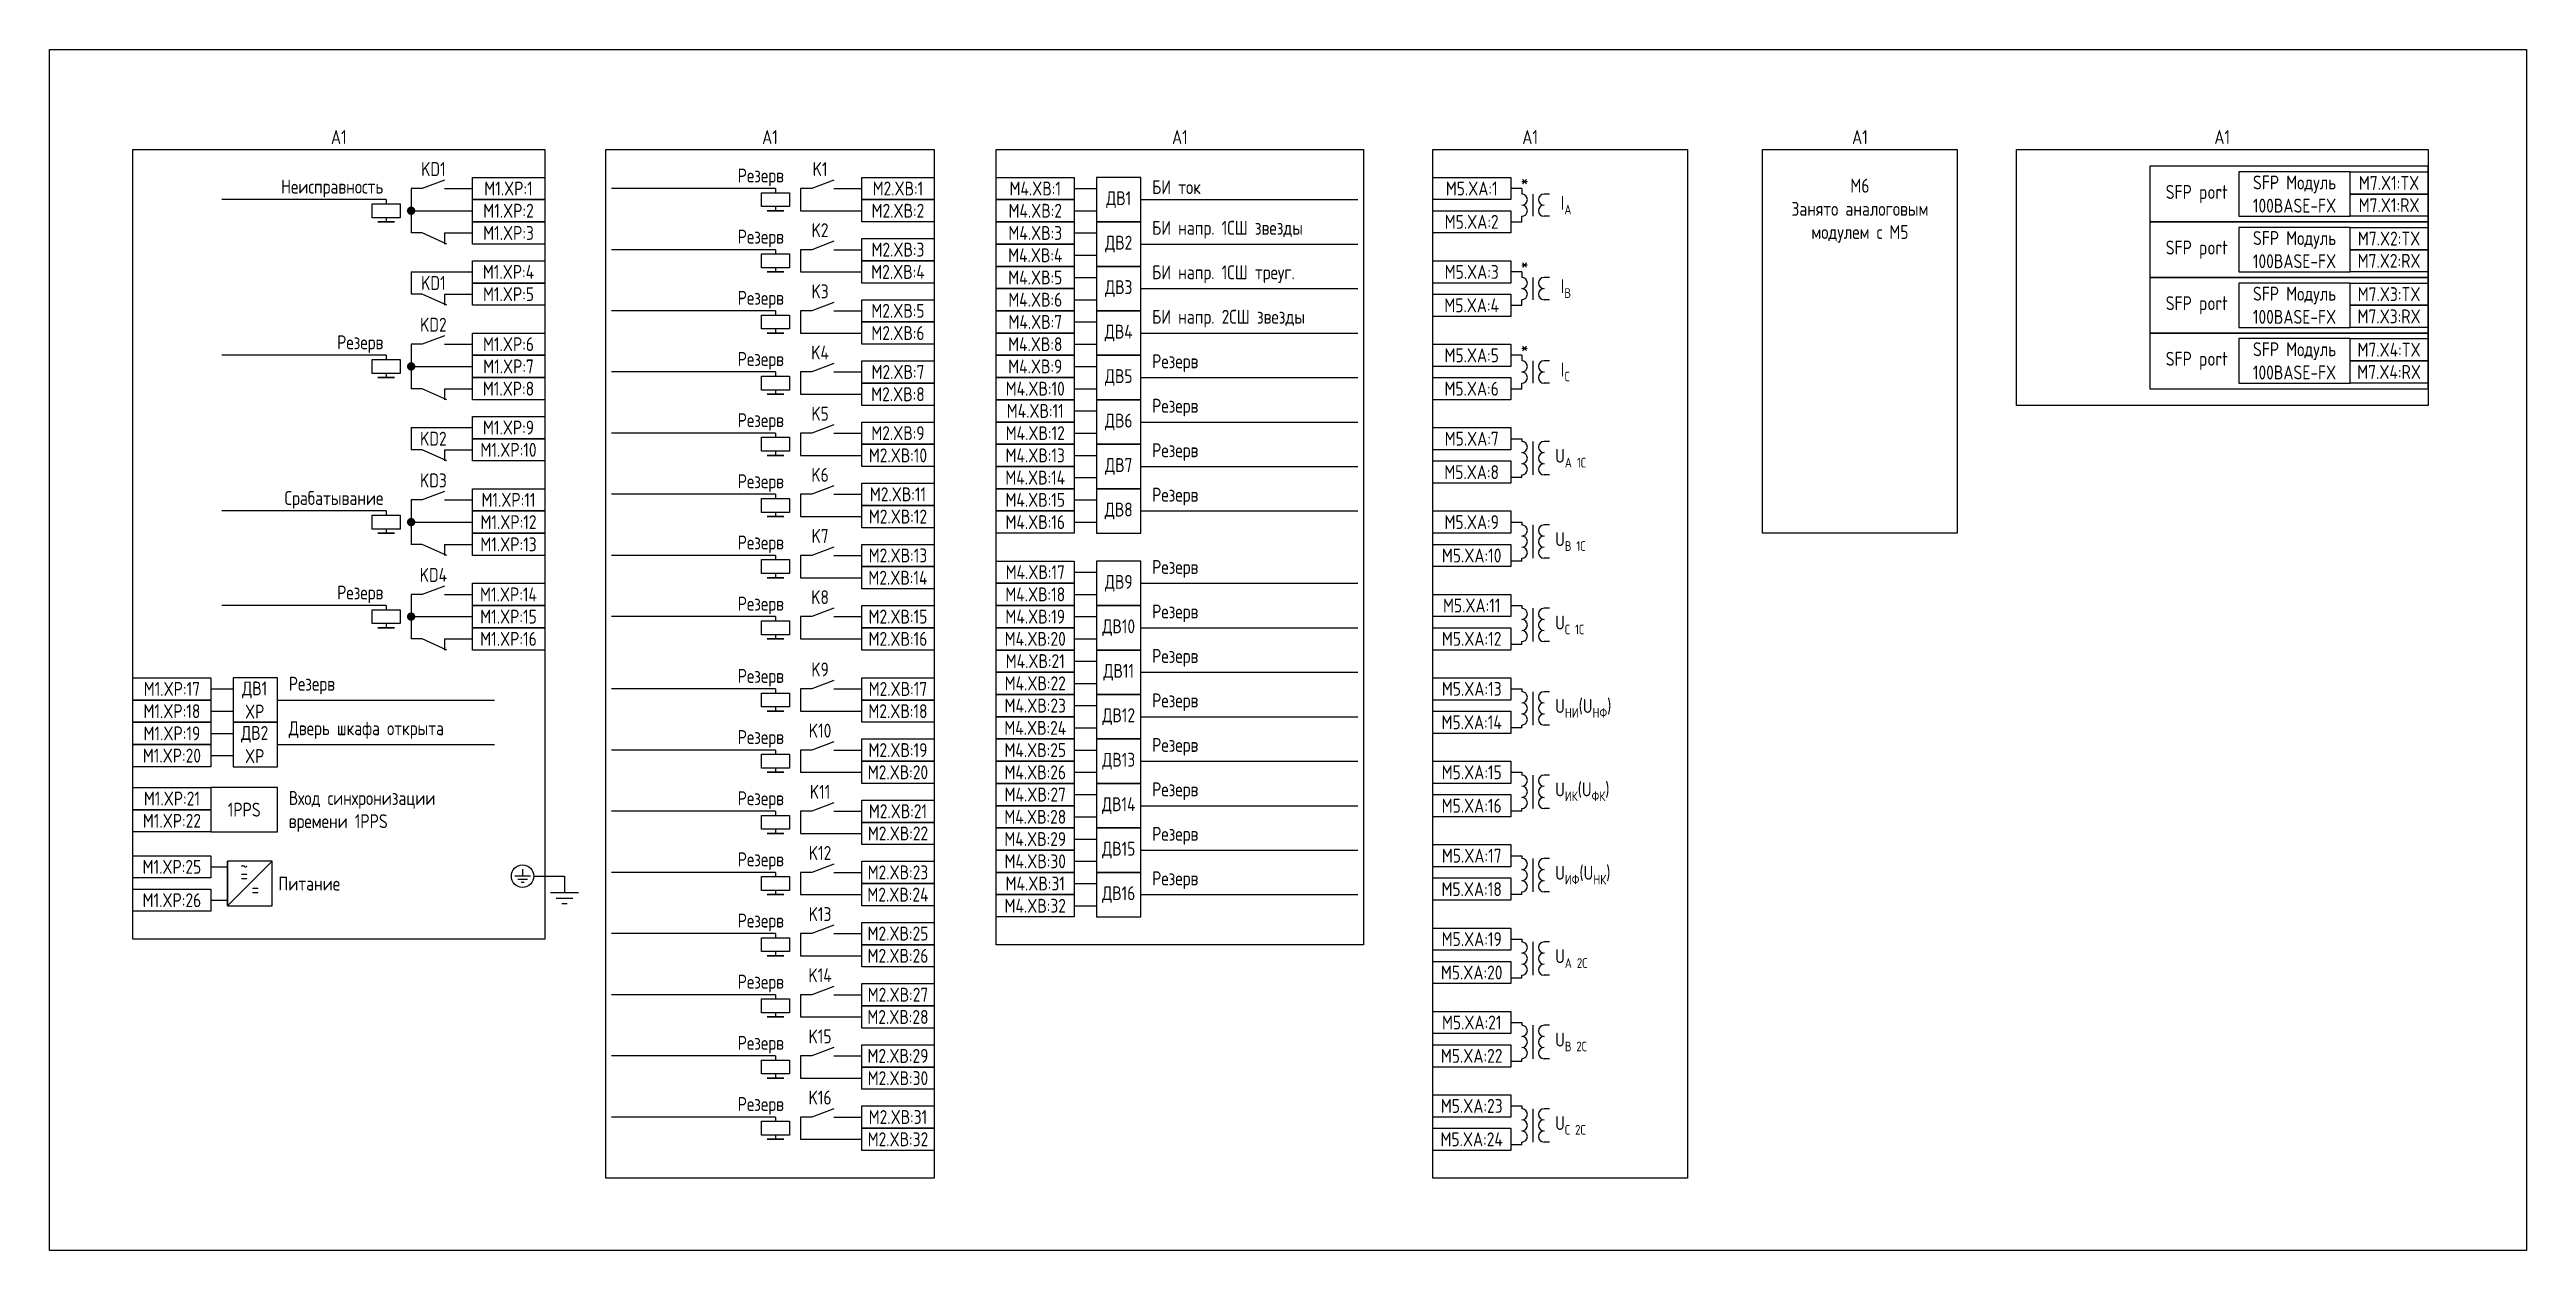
# Model space of a CAD drawing. Header units: millimetres. Extents: x -774 to 2891, y -90 to 618.
# Drawn here: x 127 to 572.2, y 317 to 533 of the extents above; entities that cross this region are included whole.
import ezdxf

# ---------------------------------------------------------------- set-up
doc = ezdxf.new("R2010")
doc.units = ezdxf.units.MM
doc.styles.add('Gost_type_A', font='GOST_A.TTF')

msp = doc.modelspace()

# ---------------------------------------------------------------- texts
at = {"char_height": 2.5, "style": 'Gost_type_A'}
for s, insert, width, attachment_point, line_spacing_factor in [('A1', (179, 516), 74.0002, 8, 0.9), ('A1', (256.5, 516), 59, 8, 0.9), ('A1', (330.18, 516), 66, 8, 0.9), ('A1', (393.13, 516), 35, 8, 0.9), ('A1', (452.41, 516), 35, 8, 0.9), ('A1', (517.52, 516), 74.0002, 8, 0.9), ('Неисправность', (187, 508), 37, 6, 0.8), ('Резерв', (187, 480), 37, 6, 0.8), ('Срабатывание', (187, 452), 37, 6, 0.8), ('Резерв', (187, 435), 37, 6, 0.8)]:
    msp.add_mtext(s, dxfattribs=dict(at, insert=insert, width=width, attachment_point=attachment_point, line_spacing_factor=line_spacing_factor))
for s, insert, width, attachment_point in [('KD1', (196, 511.5), 8, 5), ('K1', (265.5, 511.5), 5, 5), ('M1.XP:1', (209.5, 508), 13, 5), ('Резерв', (259, 510), 31.0015, 6), ('M2.XВ:1', (279.5, 508), 13, 5), ('M4.XВ:1', (304.18, 508), 14, 5), ('БИ ток', (325.18, 507), 27.8465, 7), ('M5.XA:1', (382.63, 508), 14, 5), ('*', (392.13, 509.5), 3, 5), ('M6\\PЗанято аналоговым модулем с М5', (452.41, 504), 35, 5), ('SFP port', (518.53, 507), 20, 6), ('SFP Mодуль 100BASE-FX', (530.52, 507), 19.9998, 5), ('M7.X1:TX', (547.52, 509), 14, 5), ('M1.XP:2', (209.5, 504), 13, 5), ('M2.XВ:2', (279.5, 504), 13, 5), ('M4.XВ:2', (304.18, 504), 14, 5), ('ДВ1', (319.18, 506), 7.9998, 5), ('M5.XA:2', (382.62, 502), 14.018, 5), ('\\A1;I{\\H0.7x;\\S^ A;}', (398.63, 505), 8, 4), ('M7.X1:RX', (547.52, 505), 14, 5), ('M1.XP:3', (209.5, 500), 13, 5), ('Резерв', (259, 499), 31.0015, 6), ('K2', (265.5, 500.5), 5, 5), ('M4.XВ:3', (304.18, 500), 14, 5), ('ДВ2', (319.18, 498), 7.9998, 5), ('БИ напр. 1СШ звезды', (325.18, 499), 27.8465, 7), ('SFP port', (518.53, 497), 20, 6), ('SFP Mодуль 100BASE-FX', (530.52, 497), 19.9998, 5), ('M7.X2:TX', (547.52, 499), 14, 5), ('M1.XP:4', (209.5, 493), 13, 5), ('M2.XВ:4', (279.5, 493), 13, 5), ('M2.XВ:3', (279.5, 497), 13, 5), ('M4.XВ:4', (304.18, 496), 14, 5), ('БИ напр. 1СШ треуг.', (325.18, 491), 31.722, 7), ('M5.XA:3', (382.63, 493), 14, 5), ('*', (392.13, 494.5), 3, 5), ('M7.X2:RX', (547.52, 495), 14, 5), ('KD1', (196, 491), 8, 5), ('M1.XP:5', (209.5, 489), 13, 5), ('K3', (265.5, 489.5), 5, 5), ('M4.XВ:5', (304.18, 492), 14, 5), ('ДВ3', (319.18, 490), 7.9998, 5), ('\\A1;I{\\H0.7x;\\S^ В ;}', (398.63, 490), 8, 4), ('SFP Mодуль 100BASE-FX', (530.52, 487), 19.9998, 5), ('M7.X3:TX', (547.52, 489), 14, 5), ('Резерв', (259, 488), 31.0015, 6), ('M2.XВ:5', (279.5, 486), 13, 5), ('M4.XВ:6', (304.18, 488), 14, 5), ('БИ напр. 2СШ звезды', (325.18, 483), 35.3442, 7), ('M5.XA:4', (382.62, 486.99), 14.018, 5), ('SFP port', (518.53, 487), 20, 6), ('M7.X3:RX', (547.52, 485), 14, 5), ('KD2', (196, 483.5), 8, 5), ('M1.XP:6', (209.5, 480), 13, 5), ('M2.XВ:6', (279.5, 482), 13, 5), ('M4.XВ:8', (304.18, 480), 14, 5), ('M4.XВ:7', (304.18, 484), 14, 5), ('ДВ4', (319.18, 482), 7.9998, 5), ('M1.XP:7', (209.5, 476), 13, 5), ('Резерв', (259, 477), 31.0015, 6), ('K4', (265.5, 478.5), 5, 5), ('M4.XВ:9', (304.18, 476), 14, 5), ('Резерв', (325.18, 475), 33.6483, 7), ('M5.XA:5', (382.63, 478), 14, 5), ('*', (392.13, 479.5), 3, 5), ('\\A1;I{\\H0.7x;\\S^ C ;}', (398.63, 475), 8, 4), ('SFP port', (518.53, 477), 20, 6), ('SFP Mодуль 100BASE-FX', (530.52, 477), 19.9998, 5), ('M7.X4:TX', (547.52, 479), 14, 5), ('M1.XP:8', (209.5, 472), 13, 5), ('M2.XВ:8', (279.5, 471), 13, 5), ('M2.XВ:7', (279.5, 475), 13, 5), ('M4.XВ:10', (304.18, 472), 14, 5), ('ДВ5', (319.18, 474), 7.9998, 5), ('M5.XA:6', (382.62, 471.99), 14.018, 5), ('M7.X4:RX', (547.52, 475), 14, 5), ('Резерв', (259, 466), 31.0015, 6), ('K5', (265.5, 467.5), 5, 5), ('M4.XВ:11', (304.18, 468), 14, 5), ('ДВ6', (319.18, 466), 7.9998, 5), ('Резерв', (325.18, 467), 35.3442, 7), ('KD2', (196, 463), 8, 5), ('M1.XP:9', (209.5, 465), 13, 5), ('M2.XВ:9', (279.5, 464), 13, 5), ('M4.XВ:12', (304.18, 464), 14, 5), ('M5.XA:7', (382.63, 463), 14, 5), ('M1.XP:10', (209.5, 461), 13, 5), ('M2.XВ:10', (279.5, 460), 13, 5), ('M4.XВ:13', (304.18, 460), 14, 5), ('ДВ7', (319.18, 458), 7.9998, 5), ('Резерв', (325.18, 459), 33.6483, 7), ('\\A1;U{\\H0.7x;\\S^ А 1С;}', (397.63, 459.5), 12, 4), ('KD3', (196, 455.5), 8, 5), ('Резерв', (259, 455), 31.0015, 6), ('K6', (265.5, 456.5), 5, 5), ('M2.XВ:11', (279.5, 453), 13, 5), ('M4.XВ:14', (304.18, 456), 14, 5), ('Резерв', (325.18, 451), 29.1657, 7), ('M5.XA:8', (382.62, 456.99), 14.018, 5), ('M1.XP:11', (209.5, 452), 13, 5), ('M2.XВ:12', (279.5, 449), 13, 5), ('M4.XВ:15', (304.18, 452), 14, 5), ('ДВ8', (319.18, 450), 7.9998, 5), ('M1.XP:13', (209.5, 444), 13, 5), ('M1.XP:12', (209.5, 448), 13, 5), ('Резерв', (259, 444), 31.0015, 6), ('K7', (265.5, 445.5), 5, 5), ('M4.XВ:16', (304.18, 448), 14, 5), ('M5.XA:9', (382.63, 448), 14, 5), ('\\A1;U{\\H0.7x;\\S^ В 1С;}', (397.63, 444.5), 12, 4), ('M2.XВ:13', (279.5, 442), 13, 5), ('Резерв', (325.18, 438), 27.8465, 7), ('M5.XA:10', (382.62, 441.99), 14.018, 5), ('KD4', (196, 438.5), 8, 5), ('M2.XВ:14', (279.5, 438), 13, 5), ('M4.XВ:17', (304.18, 439), 14, 5), ('ДВ9', (319.18, 437), 7.9998, 5), ('M1.XP:14', (209.5, 435), 13, 5), ('M1.XP:15', (209.5, 431), 13, 5), ('Резерв', (259, 433), 31.0015, 6), ('K8', (265.5, 434.5), 5, 5), ('M2.XВ:15', (279.5, 431), 13, 5), ('M4.XВ:18', (304.18, 435), 14, 5), ('M4.XВ:19', (304.18, 431), 14, 5), ('Резерв', (325.18, 430), 27.8465, 7), ('M5.XA:11', (382.63, 433), 14, 5), ('M1.XP:16', (209.5, 427), 13, 5), ('M2.XВ:16', (279.5, 427), 13, 5), ('M4.XВ:20', (304.18, 427), 14, 5), ('ДВ10', (319.18, 429), 7.9998, 5), ('M5.XA:12', (382.62, 427), 14.018, 5), ('\\A1;U{\\H0.7x;\\S^ С 1С;}', (397.63, 429.5), 12, 4), ('M4.XВ:21', (304.18, 423), 14, 5), ('Резерв', (325.18, 422), 27.8465, 7), ('M1.XP:17', (149, 418), 14, 5), ('ДВ1 XP', (163.88, 416), 7.7588, 5), ('Резерв', (170, 417), 37, 7), ('Резерв', (259, 420), 31.0015, 6), ('K9', (265.5, 421.5), 5, 5), ('M2.XВ:17', (279.5, 418), 13, 5), ('M4.XВ:22', (304.18, 419), 14, 5), ('ДВ11', (319.18, 421), 7.9998, 5), ('M5.XA:13', (382.63, 418.01), 14, 5), ('M1.XP:18', (149, 414), 14, 5), ('M2.XВ:18', (279.5, 414), 13, 5), ('M4.XВ:23', (304.18, 415), 14, 5), ('ДВ12', (319.18, 413), 7.9998, 5), ('Резерв', (325.18, 414), 27.8465, 7), ('\\A1;U{\\H0.7x;\\S^ НИ;}(U{\\H0.7x;\\S^ НФ;})', (397.63, 414.5), 12, 4), ('M1.XP:19', (149, 410), 14, 5), ('ДВ2 XP', (163.88, 408), 7.7588, 5), ('Дверь шкафа открыта', (170, 409), 37, 7), ('Резерв', (259, 409), 31.0015, 6), ('K10', (265.5, 410.5), 5, 5), ('M4.XВ:24', (304.18, 411), 14, 5), ('M5.XA:14', (382.62, 412), 14.018, 5), ('M1.XP:20', (149, 406), 14, 5), ('M2.XВ:19', (279.5, 407), 13, 5), ('M4.XВ:25', (304.18, 407), 14, 5), ('ДВ13', (319.18, 405), 7.9998, 5), ('Резерв', (325.18, 406), 27.8465, 7), ('K11', (265.5, 399.5), 5, 5), ('M2.XВ:20', (279.5, 403), 13, 5), ('M4.XВ:26', (304.18, 403), 14, 5), ('Резерв', (325.18, 398), 27.8465, 7), ('M5.XA:15', (382.63, 403), 14, 5), ('\\A1;U{\\H0.7x;\\S^ ИК;\\H1.42857x;(U\\H0.7x;\\S^ ФК;\\H1.42857x;)}', (397.63, 399.5), 12, 4), ('M1.XP:21', (149, 398.28), 14, 5), ('1PPS', (162, 396.28), 12, 5), ('Вход синхронизации\\Pвремени 1PPS', (170, 392.28), 35.9749, 7), ('Резерв', (259, 398), 31.0015, 6), ('M2.XВ:21', (279.5, 396), 13, 5), ('M4.XВ:28', (304.18, 395), 14, 5), ('M4.XВ:27', (304.18, 399), 14, 5), ('ДВ14', (319.18, 397), 7.9998, 5), ('M5.XA:16', (382.62, 396.99), 14.018, 5), ('M1.XP:22', (149, 394.28), 14, 5), ('M2.XВ:22', (279.5, 392), 13, 5), ('M4.XВ:29', (304.18, 391), 14, 5), ('Резерв', (325.18, 390), 27.8465, 7), ('Резерв', (259, 387), 31.0015, 6), ('K12', (265.5, 388.5), 5, 5), ('M4.XВ:30', (304.18, 387), 14, 5), ('ДВ15', (319.18, 389), 7.9998, 5), ('M5.XA:17', (382.63, 388), 14, 5), ('M1.XP:25', (149, 386), 13.9956, 5), ('~', (162, 386.03), 2.7, 5), ('=', (162, 384.53), 6, 5), ('Питание', (173.68, 382.99), 11.3452, 5), ('M2.XВ:23', (279.5, 385), 13, 5), ('M4.XВ:31', (304.18, 383), 14, 5), ('Резерв', (325.18, 382), 27.8465, 7), ('M5.XA:18', (382.62, 381.99), 14.018, 5), ('\\A1;U{\\H0.7x;\\S^ ИФ;\\H1.42857x;(U\\H0.7x;\\S^ НК;\\H1.42857x;)}', (397.63, 384.5), 12, 4), ('M1.XP:26', (149, 380), 13.9956, 5), ('=', (164, 382), 6, 5), ('K13', (265.5, 377.5), 5, 5), ('M2.XВ:24', (279.5, 381), 13, 5), ('M4.XВ:32', (304.18, 379), 14, 5), ('ДВ16', (319.18, 381), 7.9998, 5), ('Резерв', (259, 376), 31.0015, 6), ('M2.XВ:25', (279.5, 374), 13, 5), ('M5.XA:19', (382.63, 373), 14, 5), ('M2.XВ:26', (279.5, 370), 13, 5), ('\\A1;U{\\H0.7x;\\S^ А 2С;}', (397.63, 369.5), 12, 4), ('Резерв', (259, 365), 31.0015, 6), ('K14', (265.5, 366.5), 5, 5), ('M5.XA:20', (382.62, 366.99), 14.018, 5), ('M2.XВ:27', (279.5, 363), 13, 5), ('K15', (265.5, 355.5), 5, 5), ('M2.XВ:28', (279.5, 359), 13, 5), ('M5.XA:21', (382.63, 358), 14, 5), ('\\A1;U{\\H0.7x;\\S^ В 2С;}', (397.63, 354.5), 12.1173, 4), ('Резерв', (259, 354), 31.0015, 6), ('M2.XВ:29', (279.5, 352), 13, 5), ('M5.XA:22', (382.62, 352), 14.018, 5), ('M2.XВ:30', (279.5, 348), 13, 5), ('Резерв', (259, 343), 31.0015, 6), ('K16', (265.5, 344.5), 5, 5), ('M5.XA:23', (382.63, 343), 14, 5), ('M2.XВ:31', (279.5, 341), 13, 5), ('\\A1;U{\\H0.7x;\\S^ С 2С;}', (397.63, 339.5), 12, 4), ('M2.XВ:32', (279.5, 337), 13, 5), ('M5.XA:24', (382.62, 336.99), 14.018, 5)]:
    msp.add_mtext(s, dxfattribs=dict(at, insert=insert, width=width, attachment_point=attachment_point))

# ---------------------------------------------------------------- blocks, each defined once
blk = doc.blocks.new('POINT')
at = {"const_width": 0.75}
blk.add_lwpolyline([(-0.375, 0, 1), (0.375, 0, 1)], format="xyb", close=True, dxfattribs=at)

# ---------------------------------------------------------------- linework, layer by layer
at = {"ltscale": 1.08}
for p, q in [((194, 508), (192, 508)), ((192, 508), (192, 500)), ((198, 508), (203, 508)), ((264, 508), (262, 508)), ((262, 508), (262, 504)), ((268, 508), (273, 508)), ((192, 504), (203, 504)), ((262, 504), (273, 504)), ((194, 500), (192, 500)), ((198, 500), (203, 500)), ((264, 497), (262, 497)), ((262, 497), (262, 493)), ((268, 497), (273, 497)), ((192, 493), (203, 493)), ((262, 493), (273, 493)), ((194, 489), (192, 489)), ((198, 489), (203, 489)), ((264, 486), (262, 486)), ((262, 486), (262, 482)), ((268, 486), (273, 486)), ((262, 482), (273, 482)), ((194, 480), (192, 480)), ((192, 480), (192, 472)), ((198, 480), (203, 480)), ((192, 476), (203, 476)), ((194, 472), (192, 472)), ((198, 472), (203, 472)), ((264, 475), (262, 475)), ((262, 475), (262, 471)), ((268, 475), (273, 475)), ((262, 471), (273, 471)), ((192, 465), (203, 465)), ((264, 464), (262, 464)), ((262, 464), (262, 460)), ((268, 464), (273, 464)), ((194, 461), (192, 461)), ((198, 461), (203, 461)), ((262, 460), (273, 460)), ((194, 452), (192, 452)), ((192, 452), (192, 444)), ((198, 452), (203, 452)), ((264, 453), (262, 453)), ((262, 453), (262, 449)), ((268, 453), (273, 453)), ((192, 448), (203, 448)), ((262, 449), (273, 449)), ((194, 444), (192, 444)), ((198, 444), (203, 444)), ((264, 442), (262, 442)), ((262, 442), (262, 438)), ((268, 442), (273, 442)), ((262, 438), (273, 438)), ((194, 435), (192, 435)), ((192, 435), (192, 427)), ((198, 435), (203, 435)), ((192, 431), (203, 431)), ((264, 431), (262, 431)), ((262, 431), (262, 427)), ((268, 431), (273, 431)), ((194, 427), (192, 427)), ((198, 427), (203, 427)), ((262, 427), (273, 427)), ((264, 418), (262, 418)), ((262, 418), (262, 414)), ((268, 418), (273, 418)), ((262, 414), (273, 414)), ((264, 407), (262, 407)), ((262, 407), (262, 403)), ((268, 407), (273, 407)), ((262, 403), (273, 403)), ((264, 396), (262, 396)), ((262, 396), (262, 392)), ((262, 392), (273, 392)), ((268, 396), (273, 396)), ((264, 385), (262, 385)), ((262, 385), (262, 381)), ((268, 385), (273, 385)), ((262, 381), (273, 381)), ((264, 374), (262, 374)), ((262, 374), (262, 370)), ((268, 374), (273, 374)), ((262, 370), (273, 370)), ((264, 363), (262, 363)), ((262, 363), (262, 359)), ((268, 363), (273, 363)), ((262, 359), (273, 359)), ((264, 352), (262, 352)), ((262, 352), (262, 348)), ((268, 352), (273, 352)), ((262, 348), (273, 348)), ((264, 341), (262, 341)), ((262, 341), (262, 337)), ((268, 341), (273, 341)), ((262, 337), (273, 337))]:
    msp.add_line(p, q, dxfattribs=at)
at = {"ltscale": 4.32}
for p, q in [((198, 509.5), (194, 508)), ((268, 509.5), (264, 508)), ((198.4, 498), (194, 500)), ((268, 498.5), (264, 497)), ((198.4, 487), (194, 489)), ((268, 487.5), (264, 486)), ((198, 481.5), (194, 480)), ((268, 476.5), (264, 475)), ((198.4, 470), (194, 472)), ((268, 465.5), (264, 464)), ((198.4, 459), (194, 461)), ((268, 454.5), (264, 453)), ((198, 453.5), (194, 452)), ((198.4, 442), (194, 444)), ((268, 443.5), (264, 442)), ((198, 436.5), (194, 435)), ((268, 432.5), (264, 431)), ((198.4, 425), (194, 427)), ((268, 419.5), (264, 418)), ((268, 408.5), (264, 407)), ((268, 397.5), (264, 396)), ((213.46, 384.32), (210.61, 384.32)), ((212.89, 383.75), (211.18, 383.75)), ((212.32, 383.18), (211.75, 383.18)), ((212.03, 385.6), (212.03, 384.32)), ((219.57, 384.32), (219.57, 381.32)), ((268, 386.5), (264, 385)), ((222.07, 381.32), (217.07, 381.32)), ((221.07, 380.32), (218.07, 380.32)), ((220.07, 379.32), (219.07, 379.32)), ((268, 375.5), (264, 374)), ((268, 364.5), (264, 363)), ((268, 353.5), (264, 352)), ((268, 342.5), (264, 341))]:
    msp.add_line(p, q, dxfattribs=at)
for p, q in [((257.5, 508), (228, 508)), ((257.5, 508), (257.5, 507.25)), ((311.18, 508), (315.18, 508)), ((391.63, 508), (389.63, 508)), ((187.5, 506), (158, 506)), ((187.5, 506), (187.5, 505.25)), ((257.5, 504.75), (257.5, 504)), ((311.18, 504), (315.18, 504)), ((323.18, 506), (362.18, 506)), ((187.5, 502.75), (187.5, 502)), ((198, 500), (198, 498)), ((311.18, 500), (315.18, 500)), ((389.63, 502), (391.63, 502)), ((257.5, 497), (228, 497)), ((257.5, 497), (257.5, 496.25)), ((311.18, 496), (315.18, 496)), ((323.18, 498), (362.18, 498)), ((192, 493), (192, 489)), ((257.5, 493.75), (257.5, 493)), ((311.18, 492), (315.18, 492)), ((323.18, 490), (362.18, 490)), ((391.63, 493), (389.63, 493)), ((198, 489), (198, 487)), ((257.5, 486), (228, 486)), ((257.5, 486), (257.5, 485.25)), ((311.18, 488), (315.18, 488)), ((389.63, 487), (391.63, 487)), ((257.5, 482.75), (257.5, 482)), ((311.18, 484), (315.18, 484)), ((323.18, 482), (362.18, 482)), ((187.5, 478), (158, 478)), ((187.5, 478), (187.5, 477.25)), ((311.18, 480), (315.18, 480)), ((391.63, 478), (389.63, 478)), ((187.5, 474.75), (187.5, 474)), ((198, 472), (198, 470)), ((257.5, 475), (228, 475)), ((257.5, 475), (257.5, 474.25)), ((311.18, 476), (315.18, 476)), ((311.18, 472), (315.18, 472)), ((323.18, 474), (362.18, 474)), ((389.63, 472), (391.63, 472)), ((257.5, 471.75), (257.5, 471)), ((311.18, 468), (315.18, 468)), ((192, 465), (192, 461)), ((257.5, 464), (228, 464)), ((257.5, 464), (257.5, 463.25)), ((311.18, 464), (315.18, 464)), ((323.18, 466), (362.18, 466)), ((198, 461), (198, 459)), ((257.5, 460.75), (257.5, 460)), ((311.18, 460), (315.18, 460)), ((311.18, 456), (315.18, 456)), ((323.18, 458), (362.18, 458)), ((187.5, 450), (158, 450)), ((187.5, 450), (187.5, 449.25)), ((257.5, 453), (228, 453)), ((257.5, 453), (257.5, 452.25)), ((257.5, 449.75), (257.5, 449)), ((311.18, 452), (315.18, 452)), ((323.18, 450), (362.18, 450)), ((187.5, 446.75), (187.5, 446)), ((311.18, 448), (315.18, 448)), ((198, 444), (198, 442)), ((257.5, 442), (228, 442)), ((257.5, 442), (257.5, 441.25)), ((257.5, 438.75), (257.5, 438)), ((311.18, 439), (315.18, 439)), ((323.18, 437), (362.18, 437)), ((187.5, 433), (158, 433)), ((187.5, 433), (187.5, 432.25)), ((311.18, 435), (315.18, 435)), ((187.5, 429.75), (187.5, 429)), ((257.5, 431), (228, 431)), ((257.5, 431), (257.5, 430.25)), ((257.5, 427.75), (257.5, 427)), ((311.18, 431), (315.18, 431)), ((323.18, 429), (362.18, 429)), ((198, 427), (198, 425)), ((311.18, 427), (315.18, 427)), ((311.18, 423), (315.18, 423)), ((311.18, 419), (315.18, 419)), ((323.18, 421), (362.18, 421)), ((156, 418), (160, 418)), ((168, 416), (207, 416)), ((257.5, 418), (228, 418)), ((257.5, 418), (257.5, 417.25)), ((257.5, 414.75), (257.5, 414)), ((311.18, 415), (315.18, 415)), ((156, 414), (160, 414)), ((156, 410), (160, 410)), ((311.18, 411), (315.18, 411)), ((323.18, 413), (362.18, 413)), ((156, 406), (160, 406)), ((168, 408), (207, 408)), ((257.5, 407), (228, 407)), ((257.5, 407), (257.5, 406.25)), ((311.18, 407), (315.18, 407)), ((257.5, 403.75), (257.5, 403)), ((311.18, 403), (315.18, 403)), ((323.18, 405), (362.18, 405)), ((311.18, 399), (315.18, 399)), ((323.18, 397), (362.18, 397)), ((257.5, 396), (228, 396)), ((257.5, 396), (257.5, 395.25)), ((257.5, 392.75), (257.5, 392)), ((311.18, 395), (315.18, 395)), ((311.18, 391), (315.18, 391)), ((323.18, 389), (362.18, 389)), ((159, 379), (159, 387)), ((159, 379), (167, 387)), ((214.05, 384.32), (219.57, 384.32)), ((257.5, 385), (228, 385)), ((257.5, 385), (257.5, 384.25)), ((311.18, 387), (315.18, 387)), ((311.18, 383), (315.18, 383)), ((257.5, 381.75), (257.5, 381)), ((311.18, 379), (315.18, 379)), ((323.18, 381), (362.18, 381)), ((257.5, 374), (228, 374)), ((257.5, 374), (257.5, 373.25)), ((257.5, 370.75), (257.5, 370)), ((257.5, 363), (228, 363)), ((257.5, 363), (257.5, 362.25)), ((257.5, 359.75), (257.5, 359)), ((257.5, 352), (228, 352)), ((257.5, 352), (257.5, 351.25)), ((257.5, 348.75), (257.5, 348)), ((257.5, 341), (228, 341)), ((257.5, 341), (257.5, 340.25)), ((257.5, 337.75), (257.5, 337))]:
    msp.add_line(p, q)
at = {"ltscale": 4}
for p, q in [((391.63, 508), (391.63, 507)), ((391.63, 507.5), (391.63, 507)), ((393.63, 507), (393.63, 503)), ((393.63, 507), (393.63, 503)), ((396.63, 507), (395.63, 507)), ((396.63, 507), (395.63, 507)), ((391.63, 502), (391.63, 503)), ((396.63, 503), (395.63, 503)), ((396.63, 503), (395.63, 503)), ((391.63, 493), (391.63, 492)), ((391.63, 492.5), (391.63, 492)), ((393.63, 492), (393.63, 488)), ((393.63, 492), (393.63, 488)), ((396.63, 492), (395.63, 492)), ((396.63, 492), (395.63, 492)), ((391.63, 487), (391.63, 488)), ((396.63, 488), (395.63, 488)), ((396.63, 488), (395.63, 488)), ((391.63, 478), (391.63, 477)), ((391.63, 477.5), (391.63, 477)), ((393.63, 477), (393.63, 473)), ((393.63, 477), (393.63, 473)), ((396.63, 477), (395.63, 477)), ((396.63, 477), (395.63, 477)), ((391.63, 472), (391.63, 473)), ((396.63, 473), (395.63, 473)), ((396.63, 473), (395.63, 473)), ((389.63, 463), (391.63, 463)), ((391.63, 463), (391.63, 462.5)), ((391.63, 463), (391.63, 462.5)), ((393.63, 462.5), (393.63, 458.5)), ((393.63, 460.5), (393.63, 456.5)), ((396.63, 462.5), (395.63, 462.5)), ((391.63, 456), (389.63, 456)), ((391.63, 456), (391.63, 456.5)), ((396.63, 456.5), (395.63, 456.5)), ((389.63, 448), (391.63, 448)), ((391.63, 448), (391.63, 447.5)), ((391.63, 448), (391.63, 447.5)), ((393.63, 447.5), (393.63, 443.5)), ((393.63, 445.5), (393.63, 441.5)), ((396.63, 447.5), (395.63, 447.5)), ((391.63, 441), (389.63, 441)), ((391.63, 441), (391.63, 441.5)), ((396.63, 441.5), (395.63, 441.5)), ((389.63, 433), (391.63, 433)), ((391.63, 433), (391.63, 432.5)), ((391.63, 433), (391.63, 432.5)), ((393.63, 432.5), (393.63, 428.5)), ((396.63, 432.5), (395.63, 432.5)), ((393.63, 430.5), (393.63, 426.5)), ((391.63, 426), (389.63, 426)), ((391.63, 426), (391.63, 426.5)), ((396.63, 426.5), (395.63, 426.5)), ((389.63, 418), (391.63, 418)), ((391.63, 418), (391.63, 417.5)), ((391.63, 418), (391.63, 417.5)), ((393.63, 417.5), (393.63, 413.5)), ((393.63, 415.5), (393.63, 411.5)), ((396.63, 417.5), (395.63, 417.5)), ((391.63, 411), (389.63, 411)), ((391.63, 411), (391.63, 411.5)), ((396.63, 411.5), (395.63, 411.5)), ((389.63, 403), (391.63, 403)), ((391.63, 403), (391.63, 402.5)), ((391.63, 403), (391.63, 402.5)), ((393.63, 402.5), (393.63, 398.5)), ((396.63, 402.5), (395.63, 402.5)), ((391.63, 396), (391.63, 396.5)), ((393.63, 400.5), (393.63, 396.5)), ((396.63, 396.5), (395.63, 396.5)), ((391.63, 396), (389.63, 396)), ((389.63, 388), (391.63, 388)), ((391.63, 388), (391.63, 387.5)), ((391.63, 388), (391.63, 387.5)), ((393.63, 387.5), (393.63, 383.5)), ((396.63, 387.5), (395.63, 387.5)), ((156, 386), (159, 386)), ((393.63, 385.5), (393.63, 381.5)), ((156, 380), (159, 380)), ((391.63, 381), (389.63, 381)), ((391.63, 381), (391.63, 381.5)), ((396.63, 381.5), (395.63, 381.5)), ((389.63, 373), (391.63, 373)), ((391.63, 373), (391.63, 372.5)), ((391.63, 373), (391.63, 372.5)), ((393.63, 372.5), (393.63, 368.5)), ((393.63, 370.5), (393.63, 366.5)), ((396.63, 372.5), (395.63, 372.5)), ((391.63, 366), (389.63, 366)), ((391.63, 366), (391.63, 366.5)), ((396.63, 366.5), (395.63, 366.5)), ((389.63, 358), (391.63, 358)), ((391.63, 358), (391.63, 357.5)), ((391.63, 358), (391.63, 357.5)), ((393.63, 357.5), (393.63, 353.5)), ((396.63, 357.5), (395.63, 357.5)), ((393.63, 355.5), (393.63, 351.5)), ((391.63, 351), (389.63, 351)), ((391.63, 351), (391.63, 351.5)), ((396.63, 351.5), (395.63, 351.5)), ((389.63, 343), (391.63, 343)), ((391.63, 343), (391.63, 342.5)), ((391.63, 343), (391.63, 342.5)), ((393.63, 342.5), (393.63, 338.5)), ((393.63, 340.5), (393.63, 336.5)), ((396.63, 342.5), (395.63, 342.5)), ((391.63, 336), (389.63, 336)), ((391.63, 336), (391.63, 336.5)), ((396.63, 336.5), (395.63, 336.5))]:
    msp.add_line(p, q, dxfattribs=at)
for points in [[(127, 533), (572.21, 533), (572.21, 317), (127, 317)], [(142, 515), (216, 515), (216, 373), (142, 373)], [(227, 515), (286, 515), (286, 330), (227, 330)], [(297.18, 515), (363.18, 515), (363.18, 372), (297.18, 372)], [(375.63, 515), (421.44, 515), (421.44, 330), (375.63, 330)], [(434.91, 515), (469.91, 515), (469.91, 446), (434.91, 446)], [(480.52, 515), (554.52, 515), (554.52, 469), (480.52, 469)], [(554.52, 512), (504.52, 512), (504.52, 502), (554.52, 502)], [(203, 510), (216, 510), (216, 506), (203, 506)], [(273, 510), (286, 510), (286, 506), (273, 506)], [(297.18, 510), (311.18, 510), (311.18, 506), (297.18, 506)], [(375.63, 510), (389.63, 510), (389.63, 506), (375.63, 506)], [(540.52, 511), (554.52, 511), (554.52, 507), (540.52, 507)], [(190, 505.25), (190, 502.75), (185, 502.75), (185, 505.25)], [(203, 506), (216, 506), (216, 502), (203, 502)], [(260, 507.25), (260, 504.75), (255, 504.75), (255, 507.25)], [(259, 504), (256, 504)], [(273, 506), (286, 506), (286, 502), (273, 502)], [(297.18, 506), (311.18, 506), (311.18, 502), (297.18, 502)], [(375.63, 504), (389.63, 504), (389.63, 500), (375.63, 500)], [(540.52, 507), (554.52, 507), (554.52, 503), (540.52, 503)], [(189, 502), (186, 502)], [(203, 502), (216, 502), (216, 498), (203, 498)], [(273, 499), (286, 499), (286, 495), (273, 495)], [(297.18, 502), (311.18, 502), (311.18, 498), (297.18, 498)], [(554.52, 502), (504.52, 502), (504.52, 492), (554.52, 492)], [(540.52, 501), (554.52, 501), (554.52, 497), (540.52, 497)], [(203, 495), (216, 495), (216, 491), (203, 491)], [(260, 496.25), (260, 493.75), (255, 493.75), (255, 496.25)], [(273, 495), (286, 495), (286, 491), (273, 491)], [(297.18, 498), (311.18, 498), (311.18, 494), (297.18, 494)], [(375.63, 495), (389.63, 495), (389.63, 491), (375.63, 491)], [(540.52, 497), (554.52, 497), (554.52, 493), (540.52, 493)], [(203, 491), (216, 491), (216, 487), (203, 487)], [(259, 493), (256, 493)], [(297.18, 494), (311.18, 494), (311.18, 490), (297.18, 490)], [(297.18, 490), (311.18, 490), (311.18, 486), (297.18, 486)], [(554.52, 492), (504.52, 492), (504.52, 482), (554.52, 482)], [(540.52, 491), (554.52, 491), (554.52, 487), (540.52, 487)], [(273, 488), (286, 488), (286, 484), (273, 484)], [(297.18, 486), (311.18, 486), (311.18, 482), (297.18, 482)], [(375.63, 489), (389.63, 489), (389.63, 485), (375.63, 485)], [(540.52, 487), (554.52, 487), (554.52, 483), (540.52, 483)], [(203, 482), (216, 482), (216, 478), (203, 478)], [(260, 485.25), (260, 482.75), (255, 482.75), (255, 485.25)], [(259, 482), (256, 482)], [(273, 484), (286, 484), (286, 480), (273, 480)], [(297.18, 482), (311.18, 482), (311.18, 478), (297.18, 478)], [(554.52, 482), (504.52, 482), (504.52, 472), (554.52, 472)], [(540.52, 481), (554.52, 481), (554.52, 477), (540.52, 477)], [(190, 477.25), (190, 474.75), (185, 474.75), (185, 477.25)], [(203, 478), (216, 478), (216, 474), (203, 474)], [(273, 477), (286, 477), (286, 473), (273, 473)], [(297.18, 478), (311.18, 478), (311.18, 474), (297.18, 474)], [(375.63, 480), (389.63, 480), (389.63, 476), (375.63, 476)], [(540.52, 477), (554.52, 477), (554.52, 473), (540.52, 473)], [(189, 474), (186, 474)], [(203, 474), (216, 474), (216, 470), (203, 470)], [(260, 474.25), (260, 471.75), (255, 471.75), (255, 474.25)], [(273, 473), (286, 473), (286, 469), (273, 469)], [(297.18, 474), (311.18, 474), (311.18, 470), (297.18, 470)], [(375.63, 474), (389.63, 474), (389.63, 470), (375.63, 470)], [(259, 471), (256, 471)], [(297.18, 470), (311.18, 470), (311.18, 466), (297.18, 466)], [(203, 467), (216, 467), (216, 463), (203, 463)], [(260, 463.25), (260, 460.75), (255, 460.75), (255, 463.25)], [(273, 466), (286, 466), (286, 462), (273, 462)], [(297.18, 466), (311.18, 466), (311.18, 462), (297.18, 462)], [(375.63, 465), (389.63, 465), (389.63, 461), (375.63, 461)], [(203, 463), (216, 463), (216, 459), (203, 459)], [(259, 460), (256, 460)], [(273, 462), (286, 462), (286, 458), (273, 458)], [(297.18, 462), (311.18, 462), (311.18, 458), (297.18, 458)], [(375.63, 459), (389.63, 459), (389.63, 455), (375.63, 455)], [(273, 455), (286, 455), (286, 451), (273, 451)], [(297.18, 458), (311.18, 458), (311.18, 454), (297.18, 454)], [(203, 454), (216, 454), (216, 450), (203, 450)], [(203, 450), (216, 450), (216, 446), (203, 446)], [(260, 452.25), (260, 449.75), (255, 449.75), (255, 452.25)], [(273, 451), (286, 451), (286, 447), (273, 447)], [(297.18, 454), (311.18, 454), (311.18, 450), (297.18, 450)], [(297.18, 450), (311.18, 450), (311.18, 446), (297.18, 446)], [(375.63, 450), (389.63, 450), (389.63, 446), (375.63, 446)], [(190, 449.25), (190, 446.75), (185, 446.75), (185, 449.25)], [(189, 446), (186, 446)], [(203, 446), (216, 446), (216, 442), (203, 442)], [(259, 449), (256, 449)], [(260, 441.25), (260, 438.75), (255, 438.75), (255, 441.25)], [(273, 444), (286, 444), (286, 440), (273, 440)], [(297.18, 441), (311.18, 441), (311.18, 437), (297.18, 437)], [(375.63, 444), (389.63, 444), (389.63, 440), (375.63, 440)], [(203, 437), (216, 437), (216, 433), (203, 433)], [(259, 438), (256, 438)], [(273, 440), (286, 440), (286, 436), (273, 436)], [(297.18, 437), (311.18, 437), (311.18, 433), (297.18, 433)], [(190, 432.25), (190, 429.75), (185, 429.75), (185, 432.25)], [(203, 433), (216, 433), (216, 429), (203, 429)], [(273, 433), (286, 433), (286, 429), (273, 429)], [(297.18, 433), (311.18, 433), (311.18, 429), (297.18, 429)], [(375.63, 435), (389.63, 435), (389.63, 431), (375.63, 431)], [(189, 429), (186, 429)], [(203, 429), (216, 429), (216, 425), (203, 425)], [(260, 430.25), (260, 427.75), (255, 427.75), (255, 430.25)], [(273, 429), (286, 429), (286, 425), (273, 425)], [(297.18, 429), (311.18, 429), (311.18, 425), (297.18, 425)], [(375.63, 429), (389.63, 429), (389.63, 425), (375.63, 425)], [(259, 427), (256, 427)], [(297.18, 425), (311.18, 425), (311.18, 421), (297.18, 421)], [(142, 420), (156, 420), (156, 416), (142, 416)], [(273, 420), (286, 420), (286, 416), (273, 416)], [(297.18, 421), (311.18, 421), (311.18, 417), (297.18, 417)], [(375.63, 420), (389.63, 420), (389.63, 416), (375.63, 416)], [(142, 416), (156, 416), (156, 412), (142, 412)], [(260, 417.25), (260, 414.75), (255, 414.75), (255, 417.25)], [(273, 416), (286, 416), (286, 412), (273, 412)], [(297.18, 417), (311.18, 417), (311.18, 413), (297.18, 413)], [(142, 412), (156, 412), (156, 408), (142, 408)], [(259, 414), (256, 414)], [(297.18, 413), (311.18, 413), (311.18, 409), (297.18, 409)], [(375.63, 414), (389.63, 414), (389.63, 410), (375.63, 410)], [(142, 408), (156, 408), (156, 404), (142, 404)], [(260, 406.25), (260, 403.75), (255, 403.75), (255, 406.25)], [(273, 409), (286, 409), (286, 405), (273, 405)], [(297.18, 409), (311.18, 409), (311.18, 405), (297.18, 405)], [(259, 403), (256, 403)], [(273, 405), (286, 405), (286, 401), (273, 401)], [(297.18, 405), (311.18, 405), (311.18, 401), (297.18, 401)], [(297.18, 401), (311.18, 401), (311.18, 397), (297.18, 397)], [(375.63, 405), (389.63, 405), (389.63, 401), (375.63, 401)], [(142, 400.28), (156, 400.28), (156, 396.28), (142, 396.28)], [(142, 396.28), (156, 396.28), (156, 392.28), (142, 392.28)], [(273, 398), (286, 398), (286, 394), (273, 394)], [(297.18, 397), (311.18, 397), (311.18, 393), (297.18, 393)], [(375.63, 399), (389.63, 399), (389.63, 395), (375.63, 395)], [(260, 395.25), (260, 392.75), (255, 392.75), (255, 395.25)], [(259, 392), (256, 392)], [(273, 394), (286, 394), (286, 390), (273, 390)], [(297.18, 393), (311.18, 393), (311.18, 389), (297.18, 389)], [(142, 388), (156, 388), (156, 384), (142, 384)], [(297.18, 389), (311.18, 389), (311.18, 385), (297.18, 385)], [(375.63, 390), (389.63, 390), (389.63, 386), (375.63, 386)], [(260, 384.25), (260, 381.75), (255, 381.75), (255, 384.25)], [(273, 387), (286, 387), (286, 383), (273, 383)], [(273, 383), (286, 383), (286, 379), (273, 379)], [(297.18, 385), (311.18, 385), (311.18, 381), (297.18, 381)], [(375.63, 384), (389.63, 384), (389.63, 380), (375.63, 380)], [(142, 382), (156, 382), (156, 378), (142, 378)], [(259, 381), (256, 381)], [(297.18, 381), (311.18, 381), (311.18, 377), (297.18, 377)], [(273, 376), (286, 376), (286, 372), (273, 372)], [(375.63, 375), (389.63, 375), (389.63, 371), (375.63, 371)], [(260, 373.25), (260, 370.75), (255, 370.75), (255, 373.25)], [(259, 370), (256, 370)], [(273, 372), (286, 372), (286, 368), (273, 368)], [(375.63, 369), (389.63, 369), (389.63, 365), (375.63, 365)], [(260, 362.25), (260, 359.75), (255, 359.75), (255, 362.25)], [(273, 365), (286, 365), (286, 361), (273, 361)], [(273, 361), (286, 361), (286, 357), (273, 357)], [(259, 359), (256, 359)], [(375.63, 360), (389.63, 360), (389.63, 356), (375.63, 356)], [(273, 354), (286, 354), (286, 350), (273, 350)], [(375.63, 354), (389.63, 354), (389.63, 350), (375.63, 350)], [(260, 351.25), (260, 348.75), (255, 348.75), (255, 351.25)], [(259, 348), (256, 348)], [(273, 350), (286, 350), (286, 346), (273, 346)], [(273, 343), (286, 343), (286, 339), (273, 339)], [(375.63, 345), (389.63, 345), (389.63, 341), (375.63, 341)], [(260, 340.25), (260, 337.75), (255, 337.75), (255, 340.25)], [(273, 339), (286, 339), (286, 335), (273, 335)], [(375.63, 339), (389.63, 339), (389.63, 335), (375.63, 335)], [(259, 337), (256, 337)]]:
    msp.add_lwpolyline(points, close=True)
for points in [[(315.18, 502), (323.18, 502), (323.18, 510), (315.18, 510)], [(315.18, 494), (323.18, 494), (323.18, 502), (315.18, 502)], [(315.18, 486), (323.18, 486), (323.18, 494), (315.18, 494)], [(315.18, 478), (323.18, 478), (323.18, 486), (315.18, 486)], [(315.18, 470), (323.18, 470), (323.18, 478), (315.18, 478)], [(315.18, 462), (323.18, 462), (323.18, 470), (315.18, 470)], [(315.18, 454), (323.18, 454), (323.18, 462), (315.18, 462)], [(315.18, 446), (323.18, 446), (323.18, 454), (315.18, 454)], [(315.18, 433), (323.18, 433), (323.18, 441), (315.18, 441)], [(315.18, 425), (323.18, 425), (323.18, 433), (315.18, 433)], [(315.18, 417), (323.18, 417), (323.18, 425), (315.18, 425)], [(160, 412), (168, 412), (168, 420), (160, 420)], [(315.18, 409), (323.18, 409), (323.18, 417), (315.18, 417)], [(160, 404), (168, 404), (168, 412), (160, 412)], [(315.18, 401), (323.18, 401), (323.18, 409), (315.18, 409)], [(315.18, 393), (323.18, 393), (323.18, 401), (315.18, 401)], [(156, 392.28), (168, 392.28), (168, 400.28), (156, 400.28)], [(315.18, 385), (323.18, 385), (323.18, 393), (315.18, 393)], [(159, 379), (167, 379), (167, 387), (159, 387)], [(315.18, 377), (323.18, 377), (323.18, 385), (315.18, 385)]]:
    msp.add_lwpolyline(points, close=True, dxfattribs=at)
at = {"linetype": 'Continuous', "lineweight": 25, "ltscale": 4}
for points in [[(520.52, 503), (540.52, 503), (540.52, 511), (520.52, 511)], [(520.52, 493), (540.52, 493), (540.52, 501), (520.52, 501)], [(520.52, 483), (540.52, 483), (540.52, 491), (520.52, 491)], [(520.52, 473), (540.52, 473), (540.52, 481), (520.52, 481)]]:
    msp.add_lwpolyline(points, close=True, dxfattribs=at)
msp.add_circle((212.03, 384.32), 2.02)
at = {"ltscale": 4}
for centre, start, end in [((391.63, 506), 270, 90), ((391.63, 506), 270, 90), ((391.63, 504), 270, 90), ((391.63, 504), 270, 90), ((395.63, 506), 90, 270), ((395.63, 506), 90, 270), ((395.63, 504), 90, 270), ((395.63, 504), 90, 270), ((391.63, 491), 270, 90), ((391.63, 491), 270, 90), ((391.63, 489), 270, 90), ((391.63, 489), 270, 90), ((395.63, 491), 90, 270), ((395.63, 491), 90, 270), ((395.63, 489), 90, 270), ((395.63, 489), 90, 270), ((391.63, 476), 270, 90), ((391.63, 476), 270, 90), ((395.63, 476), 90, 270), ((395.63, 476), 90, 270), ((391.63, 474), 270, 90), ((391.63, 474), 270, 90), ((395.63, 474), 90, 270), ((395.63, 474), 90, 270), ((391.63, 461.5), 270, 90), ((391.63, 459.5), 270, 90), ((395.63, 461.5), 90, 270), ((395.63, 461.5), 90, 270), ((395.63, 459.5), 90, 270), ((395.63, 459.5), 90, 270), ((391.63, 457.5), 270, 90), ((395.63, 457.5), 90, 270), ((391.63, 446.5), 270, 90), ((391.63, 444.5), 270, 90), ((395.63, 446.5), 90, 270), ((395.63, 446.5), 90, 270), ((395.63, 444.5), 90, 270), ((395.63, 444.5), 90, 270), ((391.63, 442.5), 270, 90), ((395.63, 442.5), 90, 270), ((391.63, 431.5), 270, 90), ((395.63, 431.5), 90, 270), ((395.63, 431.5), 90, 270), ((391.63, 429.5), 270, 90), ((391.63, 427.5), 270, 90), ((395.63, 429.5), 90, 270), ((395.63, 429.5), 90, 270), ((395.63, 427.5), 90, 270), ((391.63, 416.5), 270, 90), ((391.63, 414.5), 270, 90), ((395.63, 416.5), 90, 270), ((395.63, 416.5), 90, 270), ((395.63, 414.5), 90, 270), ((395.63, 414.5), 90, 270), ((391.63, 412.5), 270, 90), ((395.63, 412.5), 90, 270), ((391.63, 401.5), 270, 90), ((395.63, 401.5), 90, 270), ((395.63, 401.5), 90, 270), ((391.63, 399.5), 270, 90), ((391.63, 397.5), 270, 90), ((395.63, 399.5), 90, 270), ((395.63, 399.5), 90, 270), ((395.63, 397.5), 90, 270), ((391.63, 386.5), 270, 90), ((395.63, 386.5), 90, 270), ((395.63, 386.5), 90, 270), ((391.63, 384.5), 270, 90), ((391.63, 382.5), 270, 90), ((395.63, 384.5), 90, 270), ((395.63, 384.5), 90, 270), ((395.63, 382.5), 90, 270), ((391.63, 371.5), 270, 90), ((391.63, 369.5), 270, 90), ((395.63, 371.5), 90, 270), ((395.63, 371.5), 90, 270), ((395.63, 369.5), 90, 270), ((395.63, 369.5), 90, 270), ((391.63, 367.5), 270, 90), ((395.63, 367.5), 90, 270), ((391.63, 356.5), 270, 90), ((395.63, 356.5), 90, 270), ((395.63, 356.5), 90, 270), ((391.63, 354.5), 270, 90), ((391.63, 352.5), 270, 90), ((395.63, 354.5), 90, 270), ((395.63, 354.5), 90, 270), ((395.63, 352.5), 90, 270), ((391.63, 341.5), 270, 90), ((391.63, 339.5), 270, 90), ((391.63, 337.5), 270, 90), ((395.63, 341.5), 90, 270), ((395.63, 341.5), 90, 270), ((395.63, 339.5), 90, 270), ((395.63, 339.5), 90, 270), ((395.63, 337.5), 90, 270)]:
    msp.add_arc(centre, 1, start, end, dxfattribs=at)

# ---------------------------------------------------------------- block references
for p in [(192, 504), (192, 476), (192, 448), (192, 431)]:
    msp.add_blockref('POINT', p)

msp.set_redraw_order([(e.dxf.handle, doc.entitydb.next_handle()) for e in msp.query("TEXT MTEXT ATTDEF DIMENSION ARC_DIMENSION")])  # texts and dimensions are drawn at this point

doc.saveas('drawing.dxf')
